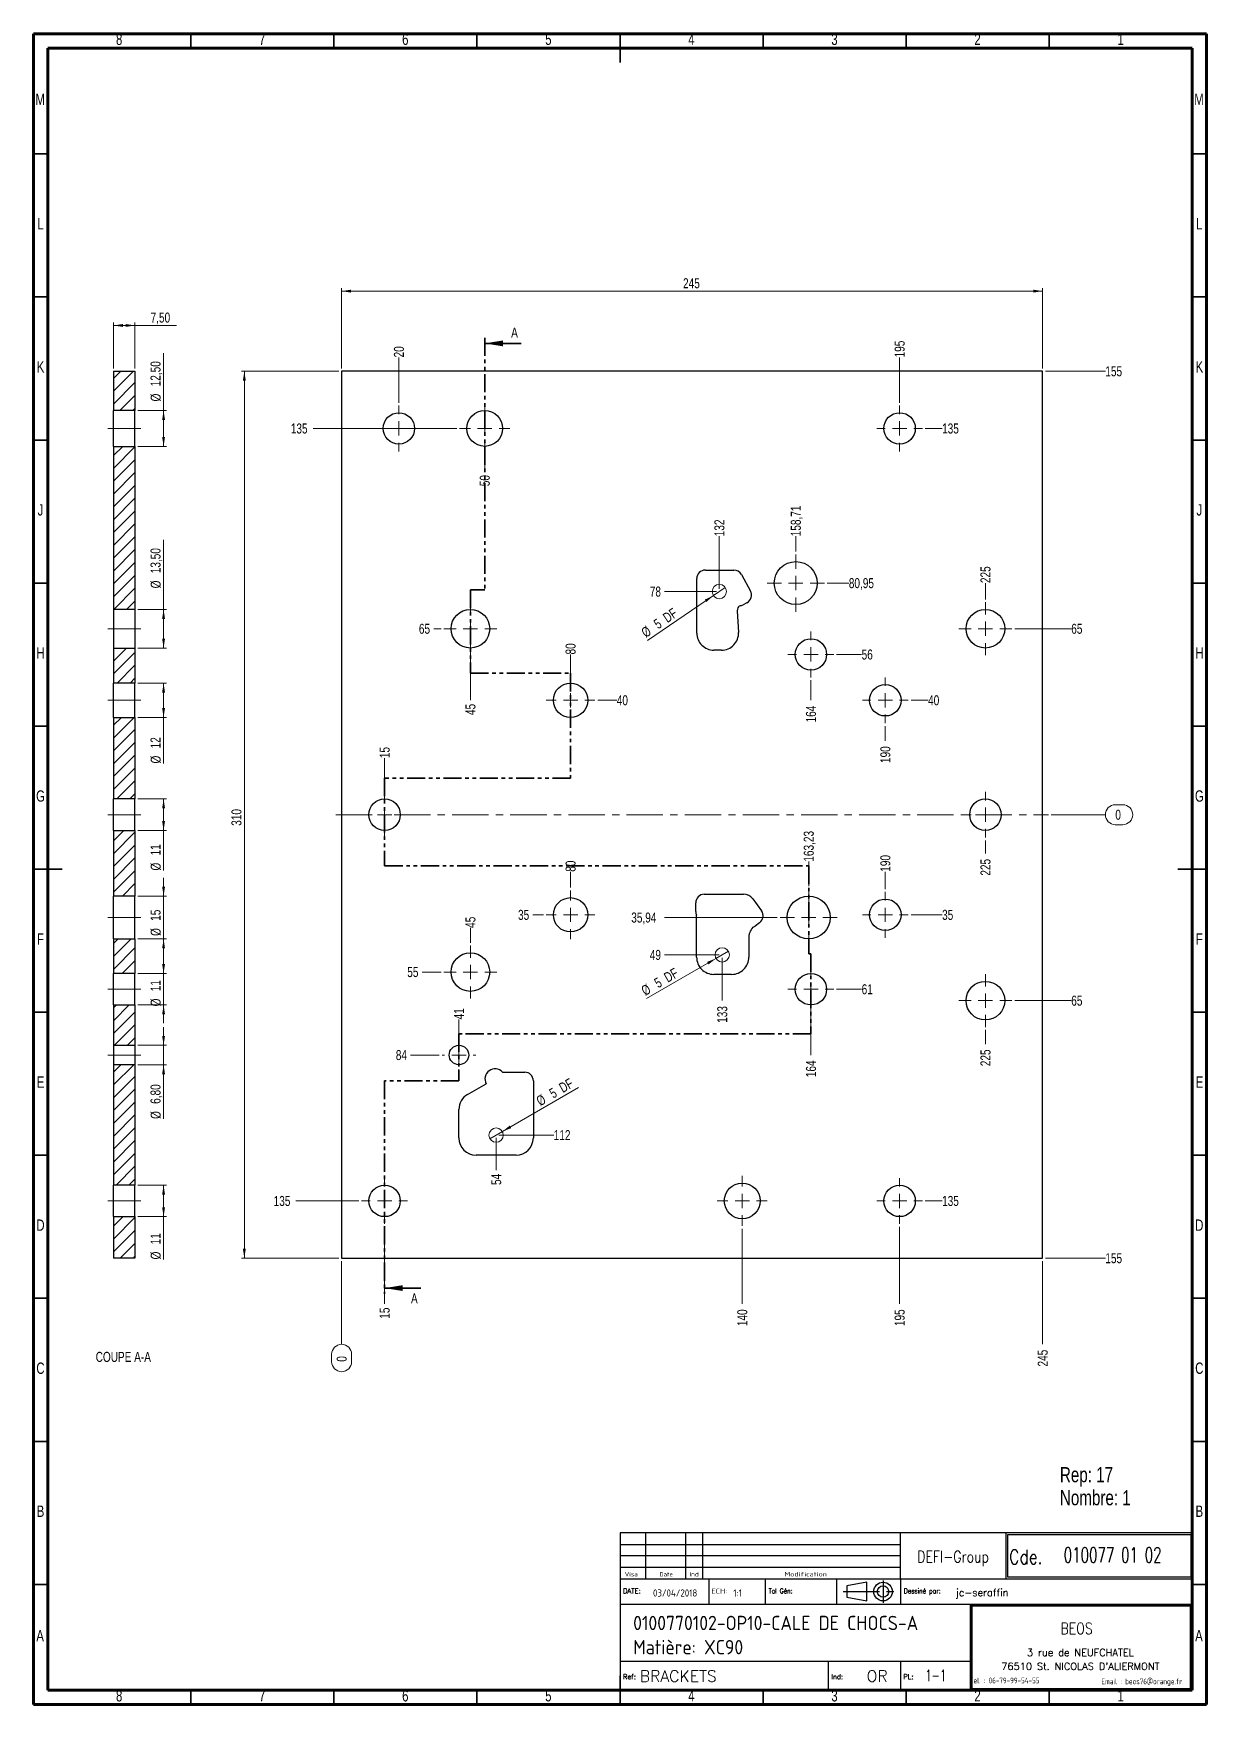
# Model space of a CAD drawing. Header units: millimetres. Extents: x 5 to 415, y 5 to 589.
import ezdxf

# ---------------------------------------------------------------- set-up
doc = ezdxf.new("R2010")
doc.units = ezdxf.units.MM
doc.linetypes.add('CENTERX2', pattern=[20.32, 12.7, -2.54, 2.54, -2.54])
doc.linetypes.add('PHANTOM', pattern=[12.7, 6.35, -1.27, 1.27, -1.27, 1.27, -1.27])
doc.layers.add('DIMENSIONS', color=176, linetype='Continuous')
doc.styles.add('SLDTEXTSTYLE0', font='ISOCP')
doc.styles.add('SLDTEXTSTYLE1', font='ROMANT', dxfattribs={"width": 0.8})
doc.styles.add('SLDTEXTSTYLE10', font='ISOCP', dxfattribs={"width": 1.385904})
doc.styles.add('SLDTEXTSTYLE11', font='ISOCP', dxfattribs={"width": 1.246461})
doc.styles.add('SLDTEXTSTYLE12', font='ROMAND')
doc.styles.add('SLDTEXTSTYLE13', font='TXT', dxfattribs={"width": 0.75})
doc.styles.add('SLDTEXTSTYLE2', font='ISOCP', dxfattribs={"width": 0.8})
doc.styles.add('SLDTEXTSTYLE3', font='ROMANS', dxfattribs={"width": 0.8})
doc.styles.add('SLDTEXTSTYLE4', font='ROMANT')
doc.styles.add('SLDTEXTSTYLE5', font='ROMANS')
doc.styles.add('SLDTEXTSTYLE6', font='ROMANT', dxfattribs={"width": 0.65})
doc.styles.add('SLDTEXTSTYLE7', font='ISOCP', dxfattribs={"width": 1.446157})
doc.styles.add('SLDTEXTSTYLE8', font='ISOCP', dxfattribs={"width": 1.294402})
doc.styles.add('SLDTEXTSTYLE9', font='ISOCP', dxfattribs={"width": 1.147311})
doc.dimstyles.new('SLDDIMSTYLE0', dxfattribs={"dimtxt": 3.5, "dimasz": 3.302, "dimexe": 0, "dimexo": 0.0625, "dimgap": 0.875, "dimtad": 0, "dimtih": 1, "dimtoh": 1, "dimdec": 0, "dimrnd": 1e-09, "dimdsep": 46, "dimtxsty": 'SLDTEXTSTYLE13', "dimblk1": 'NONE', "dimblk2": 'NONE', "dimsah": 1, "dimcen": 0.09, "dimadec": 0, "dimazin": 2, "dimtfac": 1, "dimtdec": 0, "dimtofl": 0, "dimtmove": 0, "dimatfit": 3, "dimldrblk": 'NONE', "dimfxl": 1, "dimfrac": 2, "dimtolj": 1, "dimtzin": 12, "dimarcsym": 0})
doc.dimstyles.new('SLDDIMSTYLE1', dxfattribs={"dimtxt": 3.5, "dimasz": 3.302, "dimexe": 0, "dimexo": 0.0625, "dimgap": 0.875, "dimtad": 0, "dimtih": 1, "dimtoh": 1, "dimrnd": 1e-09, "dimzin": 12, "dimdsep": 46, "dimtxsty": 'SLDTEXTSTYLE13', "dimblk1": 'NONE', "dimblk2": 'NONE', "dimsah": 1, "dimcen": 0.09, "dimadec": 0, "dimazin": 3, "dimtfac": 1, "dimtofl": 0, "dimtmove": 0, "dimatfit": 3, "dimldrblk": 'NONE', "dimfxl": 1, "dimfrac": 2, "dimtolj": 1, "dimtzin": 12, "dimarcsym": 0})
doc.dimstyles.new('SLDDIMSTYLE2', dxfattribs={"dimtxt": 3.5, "dimasz": 3.302, "dimexe": 0, "dimexo": 0.0625, "dimgap": 0.875, "dimtad": 1, "dimrnd": 1e-09, "dimzin": 12, "dimdsep": 46, "dimtxsty": 'SLDTEXTSTYLE13', "dimblk1": 'NONE', "dimsah": 1, "dimcen": 0, "dimadec": 0, "dimazin": 3, "dimtfac": 1, "dimtmove": 0, "dimatfit": 3, "dimldrblk": 'NONE', "dimfxl": 1, "dimfrac": 2, "dimtolj": 1, "dimtzin": 12, "dimarcsym": 0})
doc.dimstyles.new('SLDDIMSTYLE3', dxfattribs={"dimtxt": 3.5, "dimasz": 3.302, "dimexe": 0, "dimexo": 0.0625, "dimgap": 0.875, "dimtad": 1, "dimrnd": 1e-09, "dimzin": 12, "dimdsep": 46, "dimtxsty": 'SLDTEXTSTYLE13', "dimsah": 1, "dimcen": 0.09, "dimadec": 0, "dimazin": 3, "dimtfac": 1, "dimtofl": 0, "dimtmove": 0, "dimatfit": 3, "dimfxl": 1, "dimfrac": 2, "dimtolj": 1, "dimtzin": 12, "dimarcsym": 0})
doc.dimstyles.new('SLDDIMSTYLE4', dxfattribs={"dimtxt": 3.5, "dimasz": 3.302, "dimexe": 0, "dimexo": 0.0625, "dimgap": 0.875, "dimtad": 1, "dimrnd": 1e-09, "dimzin": 12, "dimdsep": 46, "dimtxsty": 'SLDTEXTSTYLE13', "dimsah": 1, "dimcen": 0.09, "dimadec": 0, "dimazin": 3, "dimtfac": 1, "dimtmove": 0, "dimatfit": 0, "dimfxl": 1, "dimfrac": 2, "dimtolj": 1, "dimtzin": 12, "dimarcsym": 0})

msp = doc.modelspace()

# ---------------------------------------------------------------- texts
at = {"color": 7, "linetype": 'Continuous', "lineweight": 0, "attachment_point": 2, "style": 'SLDTEXTSTYLE13'}
for s, insert, char_height in [('8', (34.96, 589.06), 3.969), ('7', (84.96, 589.06), 3.969), ('6', (134.96, 589.06), 3.969), ('5', (184.96, 589.06), 3.969), ('4', (234.96, 589.06), 3.969), ('3', (284.96, 589.06), 3.969), ('2', (334.96, 589.06), 3.969), ('1', (384.96, 589.06), 3.969), ('M', (7.362, 568.06), 3.969), ('M', (412.362, 568.06), 3.969), ('L', (7.455, 524.56), 3.969), ('L', (412.455, 524.56), 3.969), ('K', (7.489, 474.56), 3.969), ('K', (412.489, 474.56), 3.969), ('J', (7.465, 424.56), 3.969), ('J', (412.465, 424.56), 3.969), ('H', (7.49, 374.56), 3.969), ('H', (412.49, 374.56), 3.969), ('G', (7.487, 324.56), 3.969), ('G', (412.487, 324.56), 3.969), ('F', (7.458, 274.56), 3.969), ('F', (412.458, 274.56), 3.969), ('E', (7.508, 224.56), 3.969), ('E', (412.508, 224.56), 3.969), ('D', (7.453, 174.56), 3.969), ('D', (412.453, 174.56), 3.969), ('C', (7.459, 124.56), 3.969), ('COUPE A-A', (36.411, 128.278), 3.5), ('C', (412.459, 124.56), 3.969), ('B', (7.471, 74.56), 3.969), ('B', (412.471, 74.56), 3.969), ('A', (7.34, 31.06), 3.969), ('A', (412.34, 31.06), 3.969), ('8', (34.96, 10.06), 3.969), ('7', (84.96, 10.06), 3.969), ('6', (134.96, 10.06), 3.969), ('5', (184.96, 10.06), 3.969), ('4', (234.96, 10.06), 3.969), ('3', (284.96, 10.06), 3.969), ('2', (334.96, 10.06), 3.969), ('1', (384.96, 10.06), 3.969)]:
    msp.add_mtext(s, dxfattribs=dict(at, insert=insert, char_height=char_height))
at = {"color": 7, "linetype": 'Continuous', "char_height": 3.5, "attachment_point": 1, "style": 'SLDTEXTSTYLE13'}
for insert in [(171.961, 486.328), (136.961, 148.718)]:
    msp.add_mtext('A', dxfattribs=dict(at, insert=insert))
at = {"layer": 'DIMENSIONS'}
for s, insert, char_height, attachment_point, style in [('DEFI-Group', (326.42, 58.701), 4, 2, 'SLDTEXTSTYLE1'), ('Cde.', (346, 59.126), 5, 1, 'SLDTEXTSTYLE1'), ('010077 01 02', (365.078, 59.94), 5.29167, 1, 'SLDTEXTSTYLE6'), ('Visa', (211.655, 51.348), 1.5671, 1, 'SLDTEXTSTYLE11'), ('Date', (223.824, 51.283), 1.4924, 1, 'SLDTEXTSTYLE9'), ('Ind', (234.254, 51.283), 1.4924, 1, 'SLDTEXTSTYLE10'), ('Modification', (267.489, 51.348), 1.56705, 1, 'SLDTEXTSTYLE7'), ('DATE:', (211.034, 45.598), 1.7277, 1, 'SLDTEXTSTYLE5'), ('03/04/2018', (221.533, 45.253), 2.5, 1, 'SLDTEXTSTYLE0'), ('ECH:', (241.911, 45.56), 1.8141, 1, 'SLDTEXTSTYLE8'), ('1:1', (249.62, 45.24), 2.5, 1, 'SLDTEXTSTYLE0'), ('Tol Gén:', (261.952, 45.598), 1.7277, 1, 'SLDTEXTSTYLE3'), ('Dessiné par:', (309.221, 45.598), 1.72768, 1, 'SLDTEXTSTYLE3'), ('jc-seraffin', (327.355, 45.42), 2.5, 1, 'SLDTEXTSTYLE4'), ('0100770102-OP10-CALE DE CHOCS-A', (214.603, 36.024), 5, 1, 'SLDTEXTSTYLE0'), ('BEOS', (369.571, 33.595), 4, 2, 'SLDTEXTSTYLE1'), ('Matière: XC90', (214.603, 27.564), 5, 1, 'SLDTEXTSTYLE0'), ('3 rue de NEUFCHATEL', (370.909, 24.448), 2.5, 2, 'SLDTEXTSTYLE12'), ("76510 St. NICOLAS D'ALIERMONT", (370.903, 19.623), 2.5, 2, 'SLDTEXTSTYLE12'), ('Ref:', (211.034, 15.598), 1.7277, 1, 'SLDTEXTSTYLE5'), ('BRACKETS', (216.904, 16.951), 4, 1, 'SLDTEXTSTYLE4'), ('Ind:', (283.826, 15.598), 1.7277, 1, 'SLDTEXTSTYLE5'), ('OR', (296.194, 16.951), 4, 1, 'SLDTEXTSTYLE4'), ('PL:', (309.034, 15.598), 1.7277, 1, 'SLDTEXTSTYLE5'), ('1-1', (316.651, 17.173), 4, 1, 'SLDTEXTSTYLE6'), ('Tel. : 06-79-99-54-55', (344.36, 14.429), 2, 2, 'SLDTEXTSTYLE2'), ('Email : beos76@orange.fr', (392.372, 14.097), 2, 2, 'SLDTEXTSTYLE2')]:
    msp.add_mtext(s, dxfattribs=dict(at, insert=insert, char_height=char_height, attachment_point=attachment_point, style=style))

# ---------------------------------------------------------------- blocks, each defined once
blk = doc.blocks.new('SW_NOTE_0')
at = {"color": 0, "linetype": 'Continuous', "lineweight": 0, "char_height": 5.292, "attachment_point": 1, "style": 'SLDTEXTSTYLE13'}
for s, insert in [('Rep: 17', (0, 6.82)), ('Nombre: 1', (0, -1.23))]:
    blk.add_mtext(s, dxfattribs=dict(at, insert=insert))
blk = doc.blocks.new('_D')
at = {"color": 7, "linetype": 'Continuous', "lineweight": 18}
for p, q in [((360.71, 316.04), (379.62, 316.04)), ((383.11, 319.53), (385.7, 319.53)), ((385.7, 312.55), (383.11, 312.55))]:
    blk.add_line(p, q, dxfattribs=at)
for centre, start, end in [((383.11, 316.04), 90, 270), ((385.7, 316.04), 270, 90)]:
    blk.add_arc(centre, 3.49, start, end, dxfattribs=at)
at = {"color": 7, "linetype": 'Continuous', "lineweight": 18, "insert": (383.11, 317.78), "char_height": 3.5, "attachment_point": 1, "style": 'SLDTEXTSTYLE13'}
blk.add_mtext('0', dxfattribs=at)
blk = doc.blocks.new('_None')
blk = doc.blocks.new('_D_1')
at = {"color": 7, "linetype": 'Continuous', "lineweight": 18}
blk.add_line((311.71, 281.04), (322.57, 281.04), dxfattribs=at)
at = {"color": 7, "linetype": 'Continuous', "lineweight": 18, "insert": (322.57, 282.78), "char_height": 3.5, "attachment_point": 1, "style": 'SLDTEXTSTYLE13'}
blk.add_mtext('35', dxfattribs=at)
blk = doc.blocks.new('_D_2')
at = {"color": 7, "linetype": 'Continuous', "lineweight": 18}
blk.add_line((183.21, 281.04), (179.53, 281.04), dxfattribs=at)
at = {"color": 7, "linetype": 'Continuous', "lineweight": 18, "insert": (174.36, 282.78), "char_height": 3.5, "attachment_point": 1, "style": 'SLDTEXTSTYLE13'}
blk.add_mtext('35', dxfattribs=at)
blk = doc.blocks.new('_D_3')
at = {"color": 7, "linetype": 'Continuous', "lineweight": 18}
blk.add_line((264.94, 280.11), (225.58, 280.11), dxfattribs=at)
at = {"color": 7, "linetype": 'Continuous', "lineweight": 18, "insert": (213.94, 281.84), "char_height": 3.5, "attachment_point": 1, "style": 'SLDTEXTSTYLE13'}
blk.add_mtext('35,94', dxfattribs=at)
blk = doc.blocks.new('_D_4')
at = {"color": 7, "linetype": 'Continuous', "lineweight": 18}
blk.add_line((244.71, 267.04), (225.58, 267.04), dxfattribs=at)
at = {"color": 7, "linetype": 'Continuous', "lineweight": 18, "insert": (220.41, 268.78), "char_height": 3.5, "attachment_point": 1, "style": 'SLDTEXTSTYLE13'}
blk.add_mtext('49', dxfattribs=at)
blk = doc.blocks.new('_D_5')
at = {"color": 7, "linetype": 'Continuous', "lineweight": 18}
blk.add_line((147.46, 261.04), (140.82, 261.04), dxfattribs=at)
at = {"color": 7, "linetype": 'Continuous', "lineweight": 18, "insert": (135.65, 262.78), "char_height": 3.5, "attachment_point": 1, "style": 'SLDTEXTSTYLE13'}
blk.add_mtext('55', dxfattribs=at)
blk = doc.blocks.new('_D_6')
at = {"color": 7, "linetype": 'Continuous', "lineweight": 18}
blk.add_line((285.71, 255.04), (294.45, 255.04), dxfattribs=at)
at = {"color": 7, "linetype": 'Continuous', "lineweight": 18, "insert": (294.45, 256.78), "char_height": 3.5, "attachment_point": 1, "style": 'SLDTEXTSTYLE13'}
blk.add_mtext('61', dxfattribs=at)
blk = doc.blocks.new('_D_7')
at = {"color": 7, "linetype": 'Continuous', "lineweight": 18}
blk.add_line((347.96, 251.04), (367.71, 251.04), dxfattribs=at)
at = {"color": 7, "linetype": 'Continuous', "lineweight": 18, "insert": (367.71, 252.78), "char_height": 3.5, "attachment_point": 1, "style": 'SLDTEXTSTYLE13'}
blk.add_mtext('65', dxfattribs=at)
blk = doc.blocks.new('_D_8')
at = {"color": 7, "linetype": 'Continuous', "lineweight": 18}
blk.add_line((146.81, 232.04), (136.83, 232.04), dxfattribs=at)
at = {"color": 7, "linetype": 'Continuous', "lineweight": 18, "insert": (131.65, 233.78), "char_height": 3.5, "attachment_point": 1, "style": 'SLDTEXTSTYLE13'}
blk.add_mtext('84', dxfattribs=at)
blk = doc.blocks.new('_D_9')
at = {"color": 7, "linetype": 'Continuous', "lineweight": 18}
blk.add_line((167.71, 204.04), (186.84, 204.04), dxfattribs=at)
at = {"color": 7, "linetype": 'Continuous', "lineweight": 18, "insert": (186.84, 205.78), "char_height": 3.5, "attachment_point": 1, "style": 'SLDTEXTSTYLE13'}
blk.add_mtext('112', dxfattribs=at)
blk = doc.blocks.new('_D_10')
at = {"color": 7, "linetype": 'Continuous', "lineweight": 18}
blk.add_line((316.71, 181.04), (322.57, 181.04), dxfattribs=at)
at = {"color": 7, "linetype": 'Continuous', "lineweight": 18, "insert": (322.57, 182.78), "char_height": 3.5, "attachment_point": 1, "style": 'SLDTEXTSTYLE13'}
blk.add_mtext('135', dxfattribs=at)
blk = doc.blocks.new('_D_11')
at = {"color": 7, "linetype": 'Continuous', "lineweight": 18}
blk.add_line((118.71, 181.04), (96.71, 181.04), dxfattribs=at)
at = {"color": 7, "linetype": 'Continuous', "lineweight": 18, "insert": (88.95, 182.78), "char_height": 3.5, "attachment_point": 1, "style": 'SLDTEXTSTYLE13'}
blk.add_mtext('135', dxfattribs=at)
blk = doc.blocks.new('_D_12')
at = {"color": 7, "linetype": 'Continuous', "lineweight": 18}
blk.add_line((358.71, 161.04), (379.62, 161.04), dxfattribs=at)
at = {"color": 7, "linetype": 'Continuous', "lineweight": 18, "insert": (379.62, 162.78), "char_height": 3.5, "attachment_point": 1, "style": 'SLDTEXTSTYLE13'}
blk.add_mtext('155', dxfattribs=at)
blk = doc.blocks.new('_D_13')
at = {"color": 7, "linetype": 'Continuous', "lineweight": 18}
blk.add_line((202.21, 356.04), (208.87, 356.04), dxfattribs=at)
at = {"color": 7, "linetype": 'Continuous', "lineweight": 18, "insert": (208.87, 357.78), "char_height": 3.5, "attachment_point": 1, "style": 'SLDTEXTSTYLE13'}
blk.add_mtext('40', dxfattribs=at)
blk = doc.blocks.new('_D_14')
at = {"color": 7, "linetype": 'Continuous', "lineweight": 18}
blk.add_line((311.71, 356.04), (317.68, 356.04), dxfattribs=at)
at = {"color": 7, "linetype": 'Continuous', "lineweight": 18, "insert": (317.68, 357.78), "char_height": 3.5, "attachment_point": 1, "style": 'SLDTEXTSTYLE13'}
blk.add_mtext('40', dxfattribs=at)
blk = doc.blocks.new('_D_15')
at = {"color": 7, "linetype": 'Continuous', "lineweight": 18}
blk.add_line((285.71, 372.04), (294.45, 372.04), dxfattribs=at)
at = {"color": 7, "linetype": 'Continuous', "lineweight": 18, "insert": (294.45, 373.78), "char_height": 3.5, "attachment_point": 1, "style": 'SLDTEXTSTYLE13'}
blk.add_mtext('56', dxfattribs=at)
blk = doc.blocks.new('_D_16')
at = {"color": 7, "linetype": 'Continuous', "lineweight": 18}
blk.add_line((147.46, 381.04), (144.89, 381.04), dxfattribs=at)
at = {"color": 7, "linetype": 'Continuous', "lineweight": 18, "insert": (139.72, 382.78), "char_height": 3.5, "attachment_point": 1, "style": 'SLDTEXTSTYLE13'}
blk.add_mtext('65', dxfattribs=at)
blk = doc.blocks.new('_D_17')
at = {"color": 7, "linetype": 'Continuous', "lineweight": 18}
blk.add_line((347.96, 381.04), (367.71, 381.04), dxfattribs=at)
at = {"color": 7, "linetype": 'Continuous', "lineweight": 18, "insert": (367.71, 382.78), "char_height": 3.5, "attachment_point": 1, "style": 'SLDTEXTSTYLE13'}
blk.add_mtext('65', dxfattribs=at)
blk = doc.blocks.new('_D_18')
at = {"color": 7, "linetype": 'Continuous', "lineweight": 18}
blk.add_line((243.71, 394.04), (225.58, 394.04), dxfattribs=at)
at = {"color": 7, "linetype": 'Continuous', "lineweight": 18, "insert": (220.41, 395.78), "char_height": 3.5, "attachment_point": 1, "style": 'SLDTEXTSTYLE13'}
blk.add_mtext('78', dxfattribs=at)
blk = doc.blocks.new('_D_19')
at = {"color": 7, "linetype": 'Continuous', "lineweight": 18}
blk.add_line((282.42, 397), (289.97, 397), dxfattribs=at)
at = {"color": 7, "linetype": 'Continuous', "lineweight": 18, "insert": (289.97, 398.73), "char_height": 3.5, "attachment_point": 1, "style": 'SLDTEXTSTYLE13'}
blk.add_mtext('80,95', dxfattribs=at)
blk = doc.blocks.new('_D_20')
at = {"color": 7, "linetype": 'Continuous', "lineweight": 18}
blk.add_line((152.96, 451.04), (102.71, 451.04), dxfattribs=at)
at = {"color": 7, "linetype": 'Continuous', "lineweight": 18, "insert": (94.95, 452.78), "char_height": 3.5, "attachment_point": 1, "style": 'SLDTEXTSTYLE13'}
blk.add_mtext('135', dxfattribs=at)
blk = doc.blocks.new('_D_21')
at = {"color": 7, "linetype": 'Continuous', "lineweight": 18}
blk.add_line((316.71, 451.04), (322.57, 451.04), dxfattribs=at)
at = {"color": 7, "linetype": 'Continuous', "lineweight": 18, "insert": (322.57, 452.78), "char_height": 3.5, "attachment_point": 1, "style": 'SLDTEXTSTYLE13'}
blk.add_mtext('135', dxfattribs=at)
blk = doc.blocks.new('_D_22')
at = {"color": 7, "linetype": 'Continuous', "lineweight": 18}
blk.add_line((358.71, 471.04), (379.62, 471.04), dxfattribs=at)
at = {"color": 7, "linetype": 'Continuous', "lineweight": 18, "insert": (379.62, 472.78), "char_height": 3.5, "attachment_point": 1, "style": 'SLDTEXTSTYLE13'}
blk.add_mtext('155', dxfattribs=at)
blk = doc.blocks.new('_D_23')
at = {"color": 7, "linetype": 'Continuous', "lineweight": 18}
for p, q in [((112.71, 160.04), (112.71, 130.92)), ((109.22, 124.84), (109.22, 127.43)), ((116.2, 127.43), (116.2, 124.84))]:
    blk.add_line(p, q, dxfattribs=at)
for centre, start, end in [((112.71, 127.43), 0, 180), ((112.71, 124.84), 180, 0)]:
    blk.add_arc(centre, 3.49, start, end, dxfattribs=at)
at = {"color": 7, "linetype": 'Continuous', "lineweight": 18, "insert": (110.98, 124.84), "char_height": 3.5, "attachment_point": 1, "rotation": 90, "style": 'SLDTEXTSTYLE13'}
blk.add_mtext('0', dxfattribs=at)
blk = doc.blocks.new('_D_24')
at = {"color": 7, "linetype": 'Continuous', "lineweight": 18}
blk.add_line((127.71, 172.04), (127.71, 145.04), dxfattribs=at)
at = {"color": 7, "linetype": 'Continuous', "lineweight": 18, "insert": (125.98, 139.87), "char_height": 3.5, "attachment_point": 1, "rotation": 90, "style": 'SLDTEXTSTYLE13'}
blk.add_mtext('15', dxfattribs=at)
blk = doc.blocks.new('_D_25')
at = {"color": 7, "linetype": 'Continuous', "lineweight": 18}
blk.add_line((127.71, 325.04), (127.71, 335.8), dxfattribs=at)
at = {"color": 7, "linetype": 'Continuous', "lineweight": 18, "insert": (125.98, 335.8), "char_height": 3.5, "attachment_point": 1, "rotation": 90, "style": 'SLDTEXTSTYLE13'}
blk.add_mtext('15', dxfattribs=at)
blk = doc.blocks.new('_D_26')
at = {"color": 7, "linetype": 'Continuous', "lineweight": 18}
blk.add_line((132.71, 460.04), (132.71, 475.87), dxfattribs=at)
at = {"color": 7, "linetype": 'Continuous', "lineweight": 18, "insert": (130.98, 475.87), "char_height": 3.5, "attachment_point": 1, "rotation": 90, "style": 'SLDTEXTSTYLE13'}
blk.add_mtext('20', dxfattribs=at)
blk = doc.blocks.new('_D_27')
at = {"color": 7, "linetype": 'Continuous', "lineweight": 18}
blk.add_line((153.71, 238.94), (153.71, 244.49), dxfattribs=at)
at = {"color": 7, "linetype": 'Continuous', "lineweight": 18, "insert": (151.98, 244.49), "char_height": 3.5, "attachment_point": 1, "rotation": 90, "style": 'SLDTEXTSTYLE13'}
blk.add_mtext('41', dxfattribs=at)
blk = doc.blocks.new('_D_28')
at = {"color": 7, "linetype": 'Continuous', "lineweight": 18}
blk.add_line((157.71, 271.29), (157.71, 276.47), dxfattribs=at)
at = {"color": 7, "linetype": 'Continuous', "lineweight": 18, "insert": (155.98, 276.47), "char_height": 3.5, "attachment_point": 1, "rotation": 90, "style": 'SLDTEXTSTYLE13'}
blk.add_mtext('45', dxfattribs=at)
blk = doc.blocks.new('_D_29')
at = {"color": 7, "linetype": 'Continuous', "lineweight": 18}
blk.add_line((157.71, 370.79), (157.71, 356.04), dxfattribs=at)
at = {"color": 7, "linetype": 'Continuous', "lineweight": 18, "insert": (155.98, 350.87), "char_height": 3.5, "attachment_point": 1, "rotation": 90, "style": 'SLDTEXTSTYLE13'}
blk.add_mtext('45', dxfattribs=at)
blk = doc.blocks.new('_D_30')
at = {"color": 7, "linetype": 'Continuous', "lineweight": 18}
blk.add_line((162.71, 441.29), (162.71, 436.03), dxfattribs=at)
at = {"color": 7, "linetype": 'Continuous', "lineweight": 18, "insert": (160.98, 430.85), "char_height": 3.5, "attachment_point": 1, "rotation": 90, "style": 'SLDTEXTSTYLE13'}
blk.add_mtext('50', dxfattribs=at)
blk = doc.blocks.new('_D_31')
at = {"color": 7, "linetype": 'Continuous', "lineweight": 18}
blk.add_line((166.71, 203.04), (166.71, 191.77), dxfattribs=at)
at = {"color": 7, "linetype": 'Continuous', "lineweight": 18, "insert": (164.98, 186.6), "char_height": 3.5, "attachment_point": 1, "rotation": 90, "style": 'SLDTEXTSTYLE13'}
blk.add_mtext('54', dxfattribs=at)
blk = doc.blocks.new('_D_32')
at = {"color": 7, "linetype": 'Continuous', "lineweight": 18}
blk.add_line((192.71, 290.54), (192.71, 296.1), dxfattribs=at)
at = {"color": 7, "linetype": 'Continuous', "lineweight": 18, "insert": (190.98, 296.1), "char_height": 3.5, "attachment_point": 1, "rotation": 90, "style": 'SLDTEXTSTYLE13'}
blk.add_mtext('80', dxfattribs=at)
blk = doc.blocks.new('_D_33')
at = {"color": 7, "linetype": 'Continuous', "lineweight": 18}
blk.add_line((192.71, 365.54), (192.71, 372.04), dxfattribs=at)
at = {"color": 7, "linetype": 'Continuous', "lineweight": 18, "insert": (190.98, 372.04), "char_height": 3.5, "attachment_point": 1, "rotation": 90, "style": 'SLDTEXTSTYLE13'}
blk.add_mtext('80', dxfattribs=at)
blk = doc.blocks.new('_D_34')
at = {"color": 7, "linetype": 'Continuous', "lineweight": 18}
blk.add_line((244.71, 395.04), (244.71, 413.36), dxfattribs=at)
at = {"color": 7, "linetype": 'Continuous', "lineweight": 18, "insert": (242.98, 413.36), "char_height": 3.5, "attachment_point": 1, "rotation": 90, "style": 'SLDTEXTSTYLE13'}
blk.add_mtext('132', dxfattribs=at)
blk = doc.blocks.new('_D_35')
at = {"color": 7, "linetype": 'Continuous', "lineweight": 18}
blk.add_line((245.71, 266.04), (245.71, 251.04), dxfattribs=at)
at = {"color": 7, "linetype": 'Continuous', "lineweight": 18, "insert": (243.98, 243.28), "char_height": 3.5, "attachment_point": 1, "rotation": 90, "style": 'SLDTEXTSTYLE13'}
blk.add_mtext('133', dxfattribs=at)
blk = doc.blocks.new('_D_36')
at = {"color": 7, "linetype": 'Continuous', "lineweight": 18}
blk.add_line((252.71, 171.29), (252.71, 145.04), dxfattribs=at)
at = {"color": 7, "linetype": 'Continuous', "lineweight": 18, "insert": (250.98, 137.28), "char_height": 3.5, "attachment_point": 1, "rotation": 90, "style": 'SLDTEXTSTYLE13'}
blk.add_mtext('140', dxfattribs=at)
blk = doc.blocks.new('_D_37')
at = {"color": 7, "linetype": 'Continuous', "lineweight": 18}
blk.add_line((271.42, 408), (271.42, 413.36), dxfattribs=at)
at = {"color": 7, "linetype": 'Continuous', "lineweight": 18, "insert": (269.69, 413.36), "char_height": 3.5, "attachment_point": 1, "rotation": 90, "style": 'SLDTEXTSTYLE13'}
blk.add_mtext('158,71', dxfattribs=at)
blk = doc.blocks.new('_D_38')
at = {"color": 7, "linetype": 'Continuous', "lineweight": 18}
blk.add_line((275.94, 291.11), (275.94, 299.63), dxfattribs=at)
at = {"color": 7, "linetype": 'Continuous', "lineweight": 18, "insert": (274.21, 299.63), "char_height": 3.5, "attachment_point": 1, "rotation": 90, "style": 'SLDTEXTSTYLE13'}
blk.add_mtext('163,23', dxfattribs=at)
blk = doc.blocks.new('_D_39')
at = {"color": 7, "linetype": 'Continuous', "lineweight": 18}
blk.add_line((276.71, 246.04), (276.71, 232.04), dxfattribs=at)
at = {"color": 7, "linetype": 'Continuous', "lineweight": 18, "insert": (274.98, 224.28), "char_height": 3.5, "attachment_point": 1, "rotation": 90, "style": 'SLDTEXTSTYLE13'}
blk.add_mtext('164', dxfattribs=at)
blk = doc.blocks.new('_D_40')
at = {"color": 7, "linetype": 'Continuous', "lineweight": 18}
blk.add_line((276.71, 363.04), (276.71, 356.04), dxfattribs=at)
at = {"color": 7, "linetype": 'Continuous', "lineweight": 18, "insert": (274.98, 348.28), "char_height": 3.5, "attachment_point": 1, "rotation": 90, "style": 'SLDTEXTSTYLE13'}
blk.add_mtext('164', dxfattribs=at)
blk = doc.blocks.new('_D_41')
at = {"color": 7, "linetype": 'Continuous', "lineweight": 18}
blk.add_line((302.71, 290.04), (302.71, 296.1), dxfattribs=at)
at = {"color": 7, "linetype": 'Continuous', "lineweight": 18, "insert": (300.98, 296.1), "char_height": 3.5, "attachment_point": 1, "rotation": 90, "style": 'SLDTEXTSTYLE13'}
blk.add_mtext('190', dxfattribs=at)
blk = doc.blocks.new('_D_42')
at = {"color": 7, "linetype": 'Continuous', "lineweight": 18}
blk.add_line((302.71, 347.04), (302.71, 341.85), dxfattribs=at)
at = {"color": 7, "linetype": 'Continuous', "lineweight": 18, "insert": (300.98, 334.1), "char_height": 3.5, "attachment_point": 1, "rotation": 90, "style": 'SLDTEXTSTYLE13'}
blk.add_mtext('190', dxfattribs=at)
blk = doc.blocks.new('_D_43')
at = {"color": 7, "linetype": 'Continuous', "lineweight": 18}
blk.add_line((307.71, 172.04), (307.71, 145.04), dxfattribs=at)
at = {"color": 7, "linetype": 'Continuous', "lineweight": 18, "insert": (305.98, 137.28), "char_height": 3.5, "attachment_point": 1, "rotation": 90, "style": 'SLDTEXTSTYLE13'}
blk.add_mtext('195', dxfattribs=at)
blk = doc.blocks.new('_D_44')
at = {"color": 7, "linetype": 'Continuous', "lineweight": 18}
blk.add_line((307.71, 460.04), (307.71, 475.87), dxfattribs=at)
at = {"color": 7, "linetype": 'Continuous', "lineweight": 18, "insert": (305.98, 475.87), "char_height": 3.5, "attachment_point": 1, "rotation": 90, "style": 'SLDTEXTSTYLE13'}
blk.add_mtext('195', dxfattribs=at)
blk = doc.blocks.new('_D_45')
at = {"color": 7, "linetype": 'Continuous', "lineweight": 18}
blk.add_line((337.71, 240.79), (337.71, 235.88), dxfattribs=at)
at = {"color": 7, "linetype": 'Continuous', "lineweight": 18, "insert": (335.98, 228.13), "char_height": 3.5, "attachment_point": 1, "rotation": 90, "style": 'SLDTEXTSTYLE13'}
blk.add_mtext('225', dxfattribs=at)
blk = doc.blocks.new('_D_46')
at = {"color": 7, "linetype": 'Continuous', "lineweight": 18}
blk.add_line((337.71, 307.04), (337.71, 302.49), dxfattribs=at)
at = {"color": 7, "linetype": 'Continuous', "lineweight": 18, "insert": (335.98, 294.73), "char_height": 3.5, "attachment_point": 1, "rotation": 90, "style": 'SLDTEXTSTYLE13'}
blk.add_mtext('225', dxfattribs=at)
blk = doc.blocks.new('_D_47')
at = {"color": 7, "linetype": 'Continuous', "lineweight": 18}
blk.add_line((337.71, 391.29), (337.71, 397), dxfattribs=at)
at = {"color": 7, "linetype": 'Continuous', "lineweight": 18, "insert": (335.98, 397), "char_height": 3.5, "attachment_point": 1, "rotation": 90, "style": 'SLDTEXTSTYLE13'}
blk.add_mtext('225', dxfattribs=at)
blk = doc.blocks.new('_D_48')
at = {"color": 7, "linetype": 'Continuous', "lineweight": 18}
blk.add_line((357.71, 160.04), (357.71, 130.92), dxfattribs=at)
at = {"color": 7, "linetype": 'Continuous', "lineweight": 18, "insert": (355.98, 123.16), "char_height": 3.5, "attachment_point": 1, "rotation": 90, "style": 'SLDTEXTSTYLE13'}
blk.add_mtext('245', dxfattribs=at)
blk = doc.blocks.new('_D_49')
at = {"color": 7, "linetype": 'Continuous', "lineweight": 18}
for q in [(219.56, 376.95), (246.78, 395.45)]:
    blk.add_line((242.64, 392.64), q, dxfattribs=at)
blk.add_solid([(242.64, 392.64), (239.63, 391.2), (240.2, 390.36)], dxfattribs=at)
at = {"color": 7, "linetype": 'Continuous', "lineweight": 18, "char_height": 3.5, "attachment_point": 1, "rotation": 34.19683, "style": 'SLDTEXTSTYLE13'}
for s, insert in [('DF', (224.6, 385.87)), ('%%c', (217.04, 380.67)), ('5', (221.37, 383.68))]:
    blk.add_mtext(s, dxfattribs=dict(at, insert=insert))
blk = doc.blocks.new('_D_50')
at = {"color": 7, "linetype": 'Continuous', "lineweight": 18}
for q in [(219.28, 251.78), (247.88, 268.29)]:
    blk.add_line((243.55, 265.79), q, dxfattribs=at)
blk.add_solid([(243.55, 265.79), (240.43, 264.58), (240.94, 263.7)], dxfattribs=at)
at = {"color": 7, "linetype": 'Continuous', "lineweight": 18, "char_height": 3.5, "attachment_point": 1, "rotation": 30, "style": 'SLDTEXTSTYLE13'}
for s, insert in [('%%c', (217.03, 255.67)), ('5', (221.58, 258.36)), ('DF', (224.95, 260.31))]:
    blk.add_mtext(s, dxfattribs=dict(at, insert=insert))
blk = doc.blocks.new('_D_51')
at = {"color": 7, "linetype": 'Continuous', "lineweight": 18}
for q in [(195.49, 220.66), (164.55, 202.79)]:
    blk.add_line((168.88, 205.29), q, dxfattribs=at)
blk.add_solid([(168.88, 205.29), (171.99, 206.5), (171.48, 207.38)], dxfattribs=at)
at = {"color": 7, "linetype": 'Continuous', "lineweight": 18, "char_height": 3.5, "attachment_point": 1, "rotation": 30, "style": 'SLDTEXTSTYLE13'}
for s, insert in [('DF', (188.27, 221.74)), ('%%c', (180.35, 217.11)), ('5', (184.89, 219.79))]:
    blk.add_mtext(s, dxfattribs=dict(at, insert=insert))
blk = doc.blocks.new('_D_52')
at = {"color": 7, "linetype": 'Continuous', "lineweight": 18}
for p, q in [((112.71, 472.04), (112.71, 500.04)), ((357.71, 499.04), (112.71, 499.04)), ((357.71, 472.04), (357.71, 500.04))]:
    blk.add_line(p, q, dxfattribs=at)
for points in [[(112.71, 499.04), (116.01, 498.53), (116.01, 499.55)], [(357.71, 499.04), (354.41, 499.55), (354.41, 498.53)]]:
    blk.add_solid(points, dxfattribs=at)
at = {"color": 7, "linetype": 'Continuous', "lineweight": 18, "insert": (232.04, 503.55), "char_height": 3.5, "attachment_point": 1, "style": 'SLDTEXTSTYLE13'}
blk.add_mtext('245', dxfattribs=at)
blk = doc.blocks.new('_D_53')
at = {"color": 7, "linetype": 'Continuous', "lineweight": 18}
for p, q in [((111.71, 471.04), (77.71, 471.04)), ((78.71, 471.04), (78.71, 161.04)), ((111.71, 161.04), (77.71, 161.04))]:
    blk.add_line(p, q, dxfattribs=at)
for points in [[(78.71, 471.04), (78.2, 467.74), (79.22, 467.74)], [(78.71, 161.04), (79.22, 164.34), (78.2, 164.34)]]:
    blk.add_solid(points, dxfattribs=at)
at = {"color": 7, "linetype": 'Continuous', "lineweight": 18, "insert": (74.2, 312.16), "char_height": 3.5, "attachment_point": 1, "rotation": 90, "style": 'SLDTEXTSTYLE13'}
blk.add_mtext('310', dxfattribs=at)
blk = doc.blocks.new('SW_CENTERMARKSYMBOL_0')
at = {"color": 0, "linetype": 'Continuous', "lineweight": 0}
for p, q in [((0, 5), (0, 8)), ((-5, 0), (-8, 0)), ((0, 0), (-2.5, 0)), ((0, 0), (0, 2.5)), ((0, 0), (0, -2.5)), ((0, 0), (2.5, 0)), ((5, 0), (8, 0)), ((0, -5), (0, -8))]:
    blk.add_line(p, q, dxfattribs=at)
blk = doc.blocks.new('SW_CENTERMARKSYMBOL_1')
at = {"color": 0, "linetype": 'Continuous', "lineweight": 0}
for p, q in [((0, 5), (0, 8)), ((-5, 0), (-8, 0)), ((0, 0), (-2.5, 0)), ((0, 0), (0, 2.5)), ((0, 0), (0, -2.5)), ((0, 0), (2.5, 0)), ((5, 0), (8, 0)), ((0, -5), (0, -8))]:
    blk.add_line(p, q, dxfattribs=at)
blk = doc.blocks.new('SW_CENTERMARKSYMBOL_2')
at = {"color": 0, "linetype": 'Continuous', "lineweight": 0}
for p, q in [((0, 5), (0, 10)), ((-5, 0), (-10, 0)), ((0, 0), (-2.5, 0)), ((0, 0), (0, 2.5)), ((0, 0), (0, -2.5)), ((0, 0), (2.5, 0)), ((5, 0), (10, 0)), ((0, -5), (0, -10))]:
    blk.add_line(p, q, dxfattribs=at)
blk = doc.blocks.new('SW_CENTERMARKSYMBOL_3')
at = {"color": 0, "linetype": 'Continuous', "lineweight": 0}
for p, q in [((0, 5), (0, 8.5)), ((-5, 0), (-8.5, 0)), ((0, 0), (-2.5, 0)), ((0, 0), (0, 2.5)), ((0, 0), (0, -2.5)), ((0, 0), (2.5, 0)), ((5, 0), (8.5, 0)), ((0, -5), (0, -8.5))]:
    blk.add_line(p, q, dxfattribs=at)
blk = doc.blocks.new('SW_CENTERMARKSYMBOL_4')
at = {"color": 0, "linetype": 'Continuous', "lineweight": 0}
for p, q in [((0, 5), (0, 8.5)), ((-5, 0), (-8.5, 0)), ((0, 0), (-2.5, 0)), ((0, 0), (0, 2.5)), ((0, 0), (0, -2.5)), ((0, 0), (2.5, 0)), ((5, 0), (8.5, 0)), ((0, -5), (0, -8.5))]:
    blk.add_line(p, q, dxfattribs=at)
blk = doc.blocks.new('SW_CENTERMARKSYMBOL_5')
at = {"color": 0, "linetype": 'Continuous', "lineweight": 0}
for p, q in [((0, 5), (0, 10)), ((-5, 0), (-10, 0)), ((0, 0), (-2.5, 0)), ((0, 0), (0, 2.5)), ((0, 0), (0, -2.5)), ((0, 0), (2.5, 0)), ((5, 0), (10, 0)), ((0, -5), (0, -10))]:
    blk.add_line(p, q, dxfattribs=at)
blk = doc.blocks.new('SW_CENTERMARKSYMBOL_6')
at = {"color": 0, "linetype": 'Continuous', "lineweight": 0}
for p, q in [((0, 5), (0, 8)), ((-5, 0), (-8, 0)), ((0, 0), (-2.5, 0)), ((0, 0), (0, 2.5)), ((0, 0), (0, -2.5)), ((0, 0), (2.5, 0)), ((5, 0), (8, 0)), ((0, -5), (0, -8))]:
    blk.add_line(p, q, dxfattribs=at)
blk = doc.blocks.new('SW_CENTERMARKSYMBOL_7')
at = {"color": 0, "linetype": 'Continuous', "lineweight": 0}
for p, q in [((0, 5), (0, 8)), ((-5, 0), (-8, 0)), ((0, 0), (-2.5, 0)), ((0, 0), (0, 2.5)), ((0, 0), (0, -2.5)), ((0, 0), (2.5, 0)), ((5, 0), (8, 0)), ((0, -5), (0, -8))]:
    blk.add_line(p, q, dxfattribs=at)
blk = doc.blocks.new('SW_CENTERMARKSYMBOL_8')
at = {"color": 0, "linetype": 'Continuous', "lineweight": 0}
for p, q in [((0, 5), (0, 8.75)), ((-5, 0), (-8.75, 0)), ((0, 0), (-2.5, 0)), ((0, 0), (0, 2.5)), ((0, 0), (0, -2.5)), ((0, 0), (2.5, 0)), ((5, 0), (8.75, 0)), ((0, -5), (0, -8.75))]:
    blk.add_line(p, q, dxfattribs=at)
blk = doc.blocks.new('SW_CENTERMARKSYMBOL_9')
at = {"color": 0, "linetype": 'Continuous', "lineweight": 0}
for p, q in [((0, 5), (0, 8.75)), ((-5, 0), (-8.75, 0)), ((0, 0), (-2.5, 0)), ((0, 0), (0, 2.5)), ((0, 0), (0, -2.5)), ((0, 0), (2.5, 0)), ((5, 0), (8.75, 0)), ((0, -5), (0, -8.75))]:
    blk.add_line(p, q, dxfattribs=at)
blk = doc.blocks.new('SW_CENTERMARKSYMBOL_10')
at = {"color": 0, "linetype": 'Continuous', "lineweight": 0}
for p, q in [((0, 5), (0, 8)), ((-5, 0), (-8, 0)), ((0, 0), (-2.5, 0)), ((0, 0), (0, 2.5)), ((0, 0), (0, -2.5)), ((0, 0), (2.5, 0)), ((5, 0), (8, 0)), ((0, -5), (0, -8))]:
    blk.add_line(p, q, dxfattribs=at)
blk = doc.blocks.new('SW_CENTERMARKSYMBOL_11')
at = {"color": 0, "linetype": 'Continuous', "lineweight": 0}
for p, q in [((0, 5), (0, 8)), ((-5, 0), (-8, 0)), ((0, 0), (-2.5, 0)), ((0, 0), (0, 2.5)), ((0, 0), (0, -2.5)), ((0, 0), (2.5, 0)), ((5, 0), (8, 0)), ((0, -5), (0, -8))]:
    blk.add_line(p, q, dxfattribs=at)
blk = doc.blocks.new('SW_CENTERMARKSYMBOL_12')
at = {"color": 0, "linetype": 'Continuous', "lineweight": 0}
for p, q in [((0, 5), (0, 8)), ((-5, 0), (-8, 0)), ((0, 0), (-2.5, 0)), ((0, 0), (0, 2.5)), ((0, 0), (0, -2.5)), ((0, 0), (2.5, 0)), ((5, 0), (8, 0)), ((0, -5), (0, -8))]:
    blk.add_line(p, q, dxfattribs=at)
blk = doc.blocks.new('SW_CENTERMARKSYMBOL_13')
at = {"color": 0, "linetype": 'Continuous', "lineweight": 0}
for p, q in [((0, 5), (0, 8)), ((-5, 0), (-8, 0)), ((0, 0), (-2.5, 0)), ((0, 0), (0, 2.5)), ((0, 0), (0, -2.5)), ((0, 0), (2.5, 0)), ((5, 0), (8, 0)), ((0, -5), (0, -8))]:
    blk.add_line(p, q, dxfattribs=at)
blk = doc.blocks.new('SW_CENTERMARKSYMBOL_14')
at = {"color": 0, "linetype": 'Continuous', "lineweight": 0}
for p, q in [((0, 5), (0, 8)), ((-5, 0), (-8, 0)), ((0, 0), (-2.5, 0)), ((0, 0), (0, 2.5)), ((0, 0), (0, -2.5)), ((0, 0), (2.5, 0)), ((5, 0), (8, 0)), ((0, -5), (0, -8))]:
    blk.add_line(p, q, dxfattribs=at)
blk = doc.blocks.new('SW_CENTERMARKSYMBOL_15')
at = {"color": 0, "linetype": 'Continuous', "lineweight": 0}
for p, q in [((0, 5), (0, 8)), ((-5, 0), (-8, 0)), ((0, 0), (-2.5, 0)), ((0, 0), (0, 2.5)), ((0, 0), (0, -2.5)), ((0, 0), (2.5, 0)), ((5, 0), (8, 0)), ((0, -5), (0, -8))]:
    blk.add_line(p, q, dxfattribs=at)
blk = doc.blocks.new('SW_CENTERMARKSYMBOL_16')
at = {"color": 0, "linetype": 'Continuous', "lineweight": 0}
for p, q in [((0, 5), (0, 5.9)), ((-5, 0), (-5.9, 0)), ((0, 0), (-2.5, 0)), ((0, 0), (0, 2.5)), ((0, 0), (0, -2.5)), ((0, 0), (2.5, 0)), ((5, 0), (5.9, 0)), ((0, -5), (0, -5.9))]:
    blk.add_line(p, q, dxfattribs=at)
blk = doc.blocks.new('SW_CENTERMARKSYMBOL_17')
at = {"color": 0, "linetype": 'Continuous', "lineweight": 0}
for p, q in [((0, 5), (0, 9.25)), ((-5, 0), (-9.25, 0)), ((0, 0), (-2.5, 0)), ((0, 0), (0, 2.5)), ((0, 0), (0, -2.5)), ((0, 0), (2.5, 0)), ((5, 0), (9.25, 0)), ((0, -5), (0, -9.25))]:
    blk.add_line(p, q, dxfattribs=at)
blk = doc.blocks.new('SW_CENTERMARKSYMBOL_18')
at = {"color": 0, "linetype": 'Continuous', "lineweight": 0}
for p, q in [((0, 5), (0, 9.25)), ((-5, 0), (-9.25, 0)), ((0, 0), (-2.5, 0)), ((0, 0), (0, 2.5)), ((0, 0), (0, -2.5)), ((0, 0), (2.5, 0)), ((5, 0), (9.25, 0)), ((0, -5), (0, -9.25))]:
    blk.add_line(p, q, dxfattribs=at)
blk = doc.blocks.new('SW_CENTERMARKSYMBOL_19')
at = {"color": 0, "linetype": 'Continuous', "lineweight": 0}
for p, q in [((0, 5), (0, 9.25)), ((-5, 0), (-9.25, 0)), ((0, 0), (-2.5, 0)), ((0, 0), (0, 2.5)), ((0, 0), (0, -2.5)), ((0, 0), (2.5, 0)), ((5, 0), (9.25, 0)), ((0, -5), (0, -9.25))]:
    blk.add_line(p, q, dxfattribs=at)
blk = doc.blocks.new('SW_CENTERMARKSYMBOL_20')
at = {"color": 0, "linetype": 'Continuous', "lineweight": 0}
for p, q in [((0, 5), (0, 9.25)), ((-5, 0), (-9.25, 0)), ((0, 0), (-2.5, 0)), ((0, 0), (0, 2.5)), ((0, 0), (0, -2.5)), ((0, 0), (2.5, 0)), ((5, 0), (9.25, 0)), ((0, -5), (0, -9.25))]:
    blk.add_line(p, q, dxfattribs=at)
blk = doc.blocks.new('_D_54')
at = {"color": 7, "linetype": 'Continuous', "lineweight": 18}
for p, q in [((32.99, 472.04), (32.99, 488.04)), ((32.99, 487.04), (40.49, 487.04)), ((40.49, 472.04), (40.49, 488.04)), ((40.49, 487.04), (55.01, 487.04))]:
    blk.add_line(p, q, dxfattribs=at)
for points in [[(32.99, 487.04), (36.29, 486.53), (36.29, 487.55)], [(40.49, 487.04), (37.18, 487.55), (37.18, 486.53)]]:
    blk.add_solid(points, dxfattribs=at)
at = {"color": 7, "linetype": 'Continuous', "lineweight": 18, "insert": (45.96, 491.55), "char_height": 3.5, "attachment_point": 1, "style": 'SLDTEXTSTYLE13'}
blk.add_mtext('7,50', dxfattribs=at)
blk = doc.blocks.new('_D_55')
at = {"color": 7, "linetype": 'Continuous', "lineweight": 18}
for p, q in [((50.49, 457.29), (50.49, 477.41)), ((41.49, 457.29), (51.49, 457.29)), ((50.49, 457.29), (50.49, 444.79)), ((41.49, 444.79), (51.49, 444.79))]:
    blk.add_line(p, q, dxfattribs=at)
for points in [[(50.49, 457.29), (49.98, 453.99), (50.99, 453.99)], [(50.49, 444.79), (50.99, 448.09), (49.98, 448.09)]]:
    blk.add_solid(points, dxfattribs=at)
at = {"color": 7, "linetype": 'Continuous', "lineweight": 18, "char_height": 3.5, "attachment_point": 1, "rotation": 90, "style": 'SLDTEXTSTYLE13'}
for s, insert in [('12,50', (45.92, 465.77)), ('%%c', (45.97, 460.49))]:
    blk.add_mtext(s, dxfattribs=dict(at, insert=insert))
blk = doc.blocks.new('_D_56')
at = {"color": 7, "linetype": 'Continuous', "lineweight": 18}
for p, q in [((50.49, 387.79), (50.49, 412.07)), ((41.49, 387.79), (51.49, 387.79)), ((50.49, 374.29), (50.49, 387.79)), ((41.49, 374.29), (51.49, 374.29))]:
    blk.add_line(p, q, dxfattribs=at)
for points in [[(50.49, 387.79), (49.98, 384.49), (50.99, 384.49)], [(50.49, 374.29), (50.99, 377.59), (49.98, 377.59)]]:
    blk.add_solid(points, dxfattribs=at)
at = {"color": 7, "linetype": 'Continuous', "lineweight": 18, "char_height": 3.5, "attachment_point": 1, "rotation": 90, "style": 'SLDTEXTSTYLE13'}
for s, insert in [('13,50', (45.92, 400.43)), ('%%c', (45.97, 395.16))]:
    blk.add_mtext(s, dxfattribs=dict(at, insert=insert))
blk = doc.blocks.new('_D_57')
at = {"color": 7, "linetype": 'Continuous', "lineweight": 18}
for p, q in [((41.49, 362.04), (51.49, 362.04)), ((50.49, 362.04), (50.49, 350.04)), ((41.49, 350.04), (51.49, 350.04)), ((50.49, 350.04), (50.49, 333.95))]:
    blk.add_line(p, q, dxfattribs=at)
for points in [[(50.49, 362.04), (49.98, 358.74), (50.99, 358.74)], [(50.49, 350.04), (50.99, 353.34), (49.98, 353.34)]]:
    blk.add_solid(points, dxfattribs=at)
at = {"color": 7, "linetype": 'Continuous', "lineweight": 18, "char_height": 3.5, "attachment_point": 1, "rotation": 90, "style": 'SLDTEXTSTYLE13'}
for s, insert in [('12', (45.92, 339.22)), ('%%c', (45.97, 333.95))]:
    blk.add_mtext(s, dxfattribs=dict(at, insert=insert))
blk = doc.blocks.new('_D_58')
at = {"color": 7, "linetype": 'Continuous', "lineweight": 18}
for p, q in [((41.49, 321.54), (51.49, 321.54)), ((50.49, 321.54), (50.49, 310.54)), ((41.49, 310.54), (51.49, 310.54)), ((50.49, 310.54), (50.49, 296.53))]:
    blk.add_line(p, q, dxfattribs=at)
for points in [[(50.49, 321.54), (49.98, 318.24), (50.99, 318.24)], [(50.49, 310.54), (50.99, 313.84), (49.98, 313.84)]]:
    blk.add_solid(points, dxfattribs=at)
at = {"color": 7, "linetype": 'Continuous', "lineweight": 18, "char_height": 3.5, "attachment_point": 1, "rotation": 90, "style": 'SLDTEXTSTYLE13'}
for s, insert in [('11', (45.92, 301.81)), ('%%c', (45.97, 296.53))]:
    blk.add_mtext(s, dxfattribs=dict(at, insert=insert))
blk = doc.blocks.new('_D_59')
at = {"color": 7, "linetype": 'Continuous', "lineweight": 18}
for p, q in [((50.49, 287.61), (50.49, 293.96)), ((41.49, 287.61), (51.49, 287.61)), ((50.49, 287.61), (50.49, 272.61)), ((41.49, 272.61), (51.49, 272.61)), ((50.49, 272.61), (50.49, 266.26))]:
    blk.add_line(p, q, dxfattribs=at)
for points in [[(50.49, 287.61), (50.99, 290.91), (49.98, 290.91)], [(50.49, 272.61), (49.98, 269.3), (50.99, 269.3)]]:
    blk.add_solid(points, dxfattribs=at)
at = {"color": 7, "linetype": 'Continuous', "lineweight": 18, "char_height": 3.5, "attachment_point": 1, "rotation": 90, "style": 'SLDTEXTSTYLE13'}
for s, insert in [('15', (45.92, 278.94)), ('%%c', (45.97, 273.66))]:
    blk.add_mtext(s, dxfattribs=dict(at, insert=insert))
blk = doc.blocks.new('_D_60')
at = {"color": 7, "linetype": 'Continuous', "lineweight": 18}
for p, q in [((41.49, 186.54), (51.49, 186.54)), ((50.49, 186.54), (50.49, 175.54)), ((41.49, 175.54), (51.49, 175.54)), ((50.49, 175.54), (50.49, 160.6))]:
    blk.add_line(p, q, dxfattribs=at)
for points in [[(50.49, 186.54), (49.98, 183.24), (50.99, 183.24)], [(50.49, 175.54), (50.99, 178.84), (49.98, 178.84)]]:
    blk.add_solid(points, dxfattribs=at)
at = {"color": 7, "linetype": 'Continuous', "lineweight": 18, "char_height": 3.5, "attachment_point": 1, "rotation": 90, "style": 'SLDTEXTSTYLE13'}
for s, insert in [('11', (45.92, 165.88)), ('%%c', (45.97, 160.6))]:
    blk.add_mtext(s, dxfattribs=dict(at, insert=insert))
blk = doc.blocks.new('_D_61')
at = {"color": 7, "linetype": 'Continuous', "lineweight": 18}
for p, q in [((50.49, 235.44), (50.49, 241.79)), ((41.49, 235.44), (51.49, 235.44)), ((50.49, 235.44), (50.49, 228.64)), ((41.49, 228.64), (51.49, 228.64)), ((50.49, 228.64), (50.49, 209.69))]:
    blk.add_line(p, q, dxfattribs=at)
for points in [[(50.49, 235.44), (50.99, 238.74), (49.98, 238.74)], [(50.49, 228.64), (49.98, 225.34), (50.99, 225.34)]]:
    blk.add_solid(points, dxfattribs=at)
at = {"color": 7, "linetype": 'Continuous', "lineweight": 18, "char_height": 3.5, "attachment_point": 1, "rotation": 90, "style": 'SLDTEXTSTYLE13'}
for s, insert in [('6,80', (45.92, 214.97)), ('%%c', (45.97, 209.69))]:
    blk.add_mtext(s, dxfattribs=dict(at, insert=insert))
blk = doc.blocks.new('_D_62')
at = {"color": 7, "linetype": 'Continuous', "lineweight": 18}
for p, q in [((50.49, 260.54), (50.49, 266.89)), ((41.49, 260.54), (51.49, 260.54)), ((50.49, 260.54), (50.49, 249.54)), ((41.49, 249.54), (51.49, 249.54)), ((50.49, 249.54), (50.49, 243.19))]:
    blk.add_line(p, q, dxfattribs=at)
for points in [[(50.49, 260.54), (50.99, 263.84), (49.98, 263.84)], [(50.49, 249.54), (49.98, 246.24), (50.99, 246.24)]]:
    blk.add_solid(points, dxfattribs=at)
at = {"color": 7, "linetype": 'Continuous', "lineweight": 18, "char_height": 3.5, "attachment_point": 1, "rotation": 90, "style": 'SLDTEXTSTYLE13'}
for s, insert in [('11', (45.92, 254.33)), ('%%c', (45.97, 249.05))]:
    blk.add_mtext(s, dxfattribs=dict(at, insert=insert))

# ---------------------------------------------------------------- dimensions: what is measured, and where the dimension line sits
at = {"color": 7, "linetype": 'Continuous', "lineweight": 18}
for base, p1, p2, picture, middle in [((112.712, 499.042), (357.712, 471.042), (112.712, 471.042), '_D_52', (235.921, 499.042)), ((40.486, 487.042), (32.986, 471.042), (40.486, 471.042), '_D_54', (50.486, 487.042))]:
    dim = msp.add_linear_dim(base=base, p1=p1, p2=p2, dimstyle='SLDDIMSTYLE3', dxfattribs=at)
    dim.commit()
    dim.dimension.update_dxf_attribs({"geometry": picture, "text_midpoint": middle, "dimtype": 160})
for feature_location, offset, dtype, origin, dimstyle, picture, middle in [((307.712, 459.042), (0, 16.829), 1, (112.712, 161.042), 'SLDDIMSTYLE1', '_D_44', (307.712, 479.75)), ((132.712, 459.042), (0, 16.829), 1, (112.712, 161.042), 'SLDDIMSTYLE1', '_D_26', (132.712, 478.457)), ((357.712, 471.042), (21.908, 0), 0, (359.712, 316.042), 'SLDDIMSTYLE1', '_D_22', (383.499, 471.042)), ((153.962, 451.042), (-51.25, 0), 0, (359.712, 316.042), 'SLDDIMSTYLE1', '_D_20', (98.833, 451.042)), ((315.712, 451.042), (6.856, 0), 0, (359.712, 316.042), 'SLDDIMSTYLE1', '_D_21', (326.448, 451.042)), ((162.712, 442.292), (0, -6.265), 1, (112.712, 161.042), 'SLDDIMSTYLE1', '_D_30', (162.712, 433.441)), ((271.423, 406.996), (0, 6.36), 1, (112.712, 161.042), 'SLDDIMSTYLE1', '_D_37', (271.423, 420.467)), ((244.712, 394.042), (0, 19.314), 1, (112.712, 161.042), 'SLDDIMSTYLE1', '_D_34', (244.712, 417.235)), ((337.712, 390.292), (0, 6.704), 1, (112.712, 161.042), 'SLDDIMSTYLE1', '_D_47', (337.712, 400.875)), ((281.423, 396.996), (8.545, 0), 0, (359.712, 316.042), 'SLDDIMSTYLE1', '_D_19', (295.786, 396.996)), ((244.712, 394.042), (-19.131, 0), 0, (359.712, 316.042), 'SLDDIMSTYLE1', '_D_18', (222.995, 394.042)), ((148.462, 381.042), (-3.568, 0), 0, (359.712, 316.042), 'SLDDIMSTYLE1', '_D_16', (142.308, 381.042)), ((346.962, 381.042), (20.75, 0), 0, (359.712, 316.042), 'SLDDIMSTYLE1', '_D_17', (370.298, 381.042)), ((192.712, 364.542), (0, 7.5), 1, (112.712, 161.042), 'SLDDIMSTYLE1', '_D_33', (192.712, 374.628)), ((157.712, 371.792), (0, -15.75), 1, (112.712, 161.042), 'SLDDIMSTYLE1', '_D_29', (157.712, 353.456)), ((284.712, 372.042), (9.738, 0), 0, (359.712, 316.042), 'SLDDIMSTYLE1', '_D_15', (297.036, 372.042)), ((276.712, 364.042), (0, -8), 1, (112.712, 161.042), 'SLDDIMSTYLE1', '_D_40', (276.712, 352.163)), ((201.212, 356.042), (7.661, 0), 0, (359.712, 316.042), 'SLDDIMSTYLE1', '_D_13', (211.459, 356.042)), ((310.712, 356.042), (6.966, 0), 0, (359.712, 316.042), 'SLDDIMSTYLE1', '_D_14', (320.264, 356.042)), ((302.712, 348.042), (0, -6.187), 1, (112.712, 161.042), 'SLDDIMSTYLE1', '_D_42', (302.712, 337.975)), ((127.712, 324.042), (0, 11.755), 1, (112.712, 161.042), 'SLDDIMSTYLE1', '_D_25', (127.712, 338.383)), ((119.712, 181.042), (-23, 0), 0, (359.712, 316.042), 'SLDDIMSTYLE1', '_D_11', (92.833, 181.042)), ((147.812, 232.042), (-10.985, 0), 0, (359.712, 316.042), 'SLDDIMSTYLE1', '_D_8', (134.241, 232.042)), ((148.462, 261.042), (-7.643, 0), 0, (359.712, 316.042), 'SLDDIMSTYLE1', '_D_5', (138.233, 261.042)), ((166.712, 204.042), (20.128, 0), 0, (359.712, 316.042), 'SLDDIMSTYLE1', '_D_9', (190.719, 204.042)), ((184.212, 281.042), (-4.68, 0), 0, (359.712, 316.042), 'SLDDIMSTYLE1', '_D_2', (176.946, 281.042)), ((265.939, 280.106), (-40.358, 0), 0, (359.712, 316.042), 'SLDDIMSTYLE1', '_D_3', (219.762, 280.106)), ((245.712, 267.042), (-20.131, 0), 0, (359.712, 316.042), 'SLDDIMSTYLE1', '_D_4', (222.995, 267.042)), ((284.712, 255.042), (9.738, 0), 0, (359.712, 316.042), 'SLDDIMSTYLE1', '_D_6', (297.036, 255.042)), ((310.712, 281.042), (11.856, 0), 0, (359.712, 316.042), 'SLDDIMSTYLE1', '_D_1', (325.155, 281.042)), ((315.712, 181.042), (6.856, 0), 0, (359.712, 316.042), 'SLDDIMSTYLE1', '_D_10', (326.448, 181.042)), ((346.962, 251.042), (20.75, 0), 0, (359.712, 316.042), 'SLDDIMSTYLE1', '_D_7', (370.298, 251.042)), ((357.712, 161.042), (21.908, 0), 0, (359.712, 316.042), 'SLDDIMSTYLE1', '_D_12', (383.499, 161.042)), ((359.71224864, 316.041766504), (19.907674423, 0), 0, (359.71224864, 316.041766504), 'SLDDIMSTYLE0', '_D', (384.402040967, 316.041766504)), ((275.939, 290.106), (0, 9.519), 1, (112.712, 161.042), 'SLDDIMSTYLE1', '_D_38', (275.939, 306.737)), ((337.712, 308.042), (0, -5.549), 1, (112.712, 161.042), 'SLDDIMSTYLE1', '_D_46', (337.712, 298.613)), ((302.712, 289.042), (0, 7.055), 1, (112.712, 161.042), 'SLDDIMSTYLE1', '_D_41', (302.712, 299.976)), ((192.712, 289.542), (0, 6.555), 1, (112.712, 161.042), 'SLDDIMSTYLE1', '_D_32', (192.712, 298.683)), ((157.712, 270.292), (0, 6.175), 1, (112.712, 161.042), 'SLDDIMSTYLE1', '_D_28', (157.712, 279.053)), ((245.712, 267.042), (0, -16), 1, (112.712, 161.042), 'SLDDIMSTYLE1', '_D_35', (245.712, 247.163)), ((153.712, 237.942), (0, 6.544), 1, (112.712, 161.042), 'SLDDIMSTYLE1', '_D_27', (153.712, 247.072)), ((276.712, 247.042), (0, -15), 1, (112.712, 161.042), 'SLDDIMSTYLE1', '_D_39', (276.712, 228.163)), ((337.712, 241.792), (0, -5.908), 1, (112.712, 161.042), 'SLDDIMSTYLE1', '_D_45', (337.712, 232.005)), ((166.712, 204.042), (0, -12.27), 1, (112.712, 161.042), 'SLDDIMSTYLE1', '_D_31', (166.712, 189.186)), ((127.712, 173.042), (0, -28), 1, (112.712, 161.042), 'SLDDIMSTYLE1', '_D_24', (127.712, 142.456)), ((307.712, 173.042), (0, -28), 1, (112.712, 161.042), 'SLDDIMSTYLE1', '_D_43', (307.712, 141.163)), ((252.712, 172.292), (0, -27.25), 1, (112.712, 161.042), 'SLDDIMSTYLE1', '_D_36', (252.712, 141.163)), ((112.71224864, 161.041766504), (0, -30.125524252), 1, (112.71224864, 161.041766504), 'SLDDIMSTYLE0', '_D_23', (112.71224864, 126.134124348)), ((357.712, 161.042), (0, -30.126), 1, (112.712, 161.042), 'SLDDIMSTYLE1', '_D_48', (357.712, 127.037))]:
    dim = msp.add_ordinate_dim(feature_location=feature_location, offset=offset, dtype=dtype, origin=origin, dimstyle=dimstyle, dxfattribs=at)
    dim.commit()
    dim.dimension.update_dxf_attribs({"geometry": picture, "text_midpoint": middle})
for base, p1, p2, dimstyle, picture, middle in [((50.486, 444.792), (40.486, 457.292), (40.486, 444.792), 'SLDDIMSTYLE3', '_D_55', (50.486, 468.948)), ((50.486, 387.792), (40.486, 374.292), (40.486, 387.792), 'SLDDIMSTYLE3', '_D_56', (50.486, 403.614)), ((50.486, 350.042), (40.486, 362.042), (40.486, 350.042), 'SLDDIMSTYLE3', '_D_57', (50.486, 339.171)), ((50.486, 310.542), (40.486, 321.542), (40.486, 310.542), 'SLDDIMSTYLE3', '_D_58', (50.486, 301.752)), ((50.486, 272.606), (40.486, 287.606), (40.486, 272.606), 'SLDDIMSTYLE4', '_D_59', (50.486, 278.885)), ((50.486, 249.542), (40.486, 260.542), (40.486, 249.542), 'SLDDIMSTYLE4', '_D_62', (50.486, 254.272)), ((50.486, 228.642), (40.486, 235.442), (40.486, 228.642), 'SLDDIMSTYLE4', '_D_61', (50.486, 216.856)), ((50.486, 175.542), (40.486, 186.542), (40.486, 175.542), 'SLDDIMSTYLE3', '_D_60', (50.486, 165.824))]:
    dim = msp.add_linear_dim(base=base, p1=p1, p2=p2, angle=90, text='%%c<>', dimstyle=dimstyle, dxfattribs=at)
    dim.commit()
    dim.dimension.update_dxf_attribs({"geometry": picture, "text_midpoint": middle, "dimtype": 160})
dim = msp.add_linear_dim(base=(78.712, 161.042), p1=(112.712, 471.042), p2=(112.712, 161.042), angle=90, dimstyle='SLDDIMSTYLE3', dxfattribs=at)
dim.commit()
dim.dimension.update_dxf_attribs({"geometry": '_D_53', "text_midpoint": (78.712, 316.042), "dimtype": 160})
for p1, p2, picture, middle in [((246.78, 395.447), (242.644, 392.637), '_D_49', (225.581, 381.042)), ((247.877, 268.292), (243.547, 265.792), '_D_50', (225.581, 255.419)), ((164.547, 202.792), (168.877, 205.292), '_D_51', (189.175, 217.011))]:
    dim = msp.add_diameter_dim_2p(p1=p1, p2=p2, text='<> DF', dimstyle='SLDDIMSTYLE2', dxfattribs=at)
    dim.commit()
    dim.dimension.update_dxf_attribs({"geometry": picture, "text_midpoint": middle, "dimtype": 163})

# ---------------------------------------------------------------- hatches: boundary and pattern name
at = {"linetype": 'Continuous', "lineweight": 18}
h = msp.add_hatch(dxfattribs=at)
h.set_pattern_fill('ANSI31', style=0)
h.paths.add_polyline_path([(40.486, 471.042), (32.986, 471.042), (32.986, 457.292), (40.486, 457.292)], flags=0)
h = msp.add_hatch(dxfattribs=at)
h.set_pattern_fill('ANSI31', style=0)
h.paths.add_polyline_path([(40.486, 444.792), (32.986, 444.792), (32.986, 387.792), (40.486, 387.792)], flags=0)
h = msp.add_hatch(dxfattribs=at)
h.set_pattern_fill('ANSI31', style=0)
h.paths.add_polyline_path([(40.486, 374.292), (32.986, 374.292), (32.986, 362.042), (40.486, 362.042)], flags=0)
h = msp.add_hatch(dxfattribs=at)
h.set_pattern_fill('ANSI31', style=0)
h.paths.add_polyline_path([(40.486, 350.042), (32.986, 350.042), (32.986, 321.542), (40.486, 321.542)], flags=0)
h = msp.add_hatch(dxfattribs=at)
h.set_pattern_fill('ANSI31', style=0)
h.paths.add_polyline_path([(40.486, 310.542), (32.986, 310.542), (32.986, 287.606), (40.486, 287.606)], flags=0)
h = msp.add_hatch(dxfattribs=at)
h.set_pattern_fill('ANSI31', style=0)
h.paths.add_polyline_path([(40.486, 272.606), (32.986, 272.606), (32.986, 260.542), (40.486, 260.542)], flags=0)
h = msp.add_hatch(dxfattribs=at)
h.set_pattern_fill('ANSI31', style=0)
h.paths.add_polyline_path([(40.486, 249.542), (32.986, 249.542), (32.986, 235.442), (40.486, 235.442)], flags=0)
h = msp.add_hatch(dxfattribs=at)
h.set_pattern_fill('ANSI31', style=0)
h.paths.add_polyline_path([(40.486, 228.642), (32.986, 228.642), (32.986, 186.542), (40.486, 186.542)], flags=0)
h = msp.add_hatch(dxfattribs=at)
h.set_pattern_fill('ANSI31', style=0)
h.paths.add_polyline_path([(32.986, 161.042), (40.486, 161.042), (40.486, 175.542), (32.986, 175.542)], flags=0)

# ---------------------------------------------------------------- linework, layer by layer
at = {"color": 7, "linetype": 'Continuous', "lineweight": 70}
for p, q in [((5, 5), (5, 589)), ((5, 589), (415, 589)), ((415, 589), (415, 5)), ((10, 10), (10, 584)), ((10, 584), (410, 584)), ((410, 584), (410, 10)), ((410, 10), (10, 10)), ((415, 5), (5, 5))]:
    msp.add_line(p, q, dxfattribs=at)
at = {"color": 7, "linetype": 'Continuous', "lineweight": 35}
for p, q in [((60, 584), (60, 589)), ((110, 584), (110, 589)), ((160, 584), (160, 589)), ((210, 589.001), (210, 578.999)), ((210, 584), (210, 589)), ((260, 584), (260, 589)), ((310, 584), (310, 589)), ((360, 584), (360, 589)), ((10, 547), (5, 547)), ((410, 547), (415, 547)), ((10, 497), (5, 497)), ((410, 497), (415, 497)), ((175.412, 480.774), (162.712, 480.774)), ((10, 447), (5, 447)), ((410, 447), (415, 447)), ((10, 397), (5, 397)), ((410, 397), (415, 397)), ((10, 347), (5, 347)), ((410, 347), (415, 347)), ((4.999, 297), (15.001, 297)), ((10, 297), (5, 297)), ((415.001, 297), (404.999, 297)), ((410, 297), (415, 297)), ((10, 247), (5, 247)), ((410, 247), (415, 247)), ((10, 197), (5, 197)), ((410, 197), (415, 197)), ((10, 147), (5, 147)), ((140.412, 150.568), (127.712, 150.568)), ((410, 147), (415, 147)), ((10, 97), (5, 97)), ((410, 97), (415, 97)), ((10, 47), (5, 47)), ((410, 47), (415, 47)), ((210, 4.999), (210, 15.001)), ((60, 10), (60, 5)), ((110, 10), (110, 5)), ((160, 10), (160, 5)), ((210, 10), (210, 5)), ((260, 10), (260, 5)), ((310, 10), (310, 5)), ((360, 10), (360, 5))]:
    msp.add_line(p, q, dxfattribs=at)
at = {"color": 7, "linetype": 'PHANTOM', "lineweight": 35}
for p, q in [((162.712, 482.774), (162.712, 394.597)), ((162.712, 394.597), (157.712, 394.597)), ((157.712, 394.597), (157.712, 365.467)), ((157.712, 365.467), (192.712, 365.467)), ((192.712, 365.467), (192.712, 328.858)), ((192.712, 328.858), (127.712, 328.858)), ((127.712, 328.858), (127.712, 298.154)), ((127.712, 298.154), (275.939, 298.154)), ((275.939, 298.154), (275.939, 267.449)), ((275.939, 267.449), (276.712, 267.449)), ((276.712, 267.449), (276.712, 239.5)), ((276.712, 239.5), (153.712, 239.5)), ((153.712, 239.5), (153.712, 222.967)), ((153.712, 222.967), (127.712, 222.967)), ((127.712, 222.967), (127.712, 148.568))]:
    msp.add_line(p, q, dxfattribs=at)
at = {"color": 7, "linetype": 'Continuous', "lineweight": 25}
for p, q in [((32.986, 471.042), (32.986, 457.292)), ((32.986, 471.042), (40.486, 471.042)), ((40.486, 471.042), (40.486, 457.292)), ((357.712, 471.042), (112.712, 471.042)), ((112.712, 471.042), (112.712, 161.042)), ((357.712, 161.042), (357.712, 471.042)), ((32.986, 444.792), (32.986, 457.292)), ((40.486, 457.292), (32.986, 457.292)), ((40.486, 444.792), (40.486, 457.292)), ((32.986, 444.792), (40.486, 444.792)), ((32.986, 444.792), (32.986, 387.792)), ((40.486, 444.792), (40.486, 387.792)), ((236.832, 379.544), (236.842, 398.543)), ((239.842, 401.542), (249.797, 401.542)), ((252.434, 399.973), (255.562, 394.213)), ((40.486, 387.792), (32.986, 387.792)), ((32.986, 387.792), (32.986, 374.292)), ((40.486, 387.792), (40.486, 374.292)), ((250.975, 387.336), (251.439, 379.764)), ((254.357, 390.145), (253.039, 389.429)), ((32.986, 374.292), (40.486, 374.292)), ((32.986, 374.292), (32.986, 362.042)), ((40.486, 374.292), (40.486, 362.042)), ((245.439, 373.54), (242.829, 373.541)), ((40.486, 362.042), (32.986, 362.042)), ((32.986, 350.042), (32.986, 362.042)), ((40.486, 350.042), (40.486, 362.042)), ((32.986, 350.042), (32.986, 321.542)), ((32.986, 350.042), (40.486, 350.042)), ((40.486, 350.042), (40.486, 321.542)), ((40.486, 321.542), (32.986, 321.542)), ((32.986, 310.542), (32.986, 321.542)), ((40.486, 310.542), (40.486, 321.542)), ((32.986, 310.542), (40.486, 310.542)), ((32.986, 310.542), (32.986, 287.606)), ((40.486, 310.542), (40.486, 287.606)), ((40.486, 287.606), (32.986, 287.606)), ((32.986, 272.606), (32.986, 287.606)), ((40.486, 272.606), (40.486, 287.606)), ((239.472, 288.234), (253.192, 288.234)), ((256.412, 286.607), (259.447, 282.488)), ((236.472, 282.234), (236.472, 285.234)), ((236.772, 266.238), (236.779, 280.911)), ((258.812, 278.293), (257.202, 277.106)), ((32.986, 272.606), (32.986, 260.542)), ((32.986, 272.606), (40.486, 272.606)), ((40.486, 272.606), (40.486, 260.542)), ((254.986, 272.776), (255.028, 266.27)), ((40.486, 260.542), (32.986, 260.542)), ((32.986, 249.542), (32.986, 260.542)), ((40.486, 249.542), (40.486, 260.542)), ((249.025, 260.231), (242.768, 260.234)), ((32.986, 249.542), (32.986, 235.442)), ((32.986, 249.542), (40.486, 249.542)), ((40.486, 249.542), (40.486, 235.442)), ((32.986, 235.442), (40.486, 235.442)), ((32.986, 235.442), (32.986, 228.642)), ((40.486, 235.442), (40.486, 228.642)), ((32.986, 228.642), (32.986, 186.542)), ((40.486, 228.642), (32.986, 228.642)), ((40.486, 228.642), (40.486, 186.542)), ((156.712, 218.229), (163.247, 222.002)), ((168.906, 226.042), (176.712, 226.042)), ((179.712, 223.042), (179.712, 203.042)), ((153.712, 203.042), (153.712, 213.032)), ((173.712, 197.042), (159.712, 197.042)), ((40.486, 186.542), (32.986, 186.542)), ((32.986, 175.542), (32.986, 186.542)), ((40.486, 175.542), (40.486, 186.542)), ((32.986, 175.542), (32.986, 161.042)), ((32.986, 175.542), (40.486, 175.542)), ((40.486, 175.542), (40.486, 161.042)), ((40.486, 161.042), (32.986, 161.042)), ((112.712, 161.042), (357.712, 161.042))]:
    msp.add_line(p, q, dxfattribs=at)
at = {"color": 7, "linetype": 'CENTERX2', "lineweight": 18}
for p, q in [((30.986, 451.042), (42.486, 451.042)), ((30.986, 381.042), (42.486, 381.042)), ((30.986, 356.042), (42.486, 356.042)), ((30.986, 316.042), (42.486, 316.042)), ((110.712, 316.042), (359.712, 316.042)), ((30.986, 280.106), (42.486, 280.106)), ((30.986, 255.042), (42.486, 255.042)), ((42.486, 232.042), (30.986, 232.042)), ((30.986, 181.042), (42.486, 181.042))]:
    msp.add_line(p, q, dxfattribs=at)
at = {"color": 7, "linetype": 'Continuous', "lineweight": 25}
for centre, radius in [((132.712, 451.042), 5.5), ((162.712, 451.042), 6.25), ((307.712, 451.042), 5.5), ((271.423, 396.996), 7.5), ((157.712, 381.042), 6.75), ((337.712, 381.042), 6.75), ((276.712, 372.042), 5.5), ((192.712, 356.042), 6), ((302.712, 356.042), 5.5), ((127.712, 316.042), 5.5), ((337.712, 316.042), 5.5), ((192.712, 281.042), 6), ((275.939, 280.106), 7.5), ((302.712, 281.042), 5.5), ((157.712, 261.042), 6.75), ((276.712, 255.042), 5.5), ((337.712, 251.042), 6.75), ((153.712, 232.042), 3.4), ((252.712, 181.042), 6.25), ((127.712, 181.042), 5.5), ((307.712, 181.042), 5.5)]:
    msp.add_circle(centre, radius, dxfattribs=at)
at = {"color": 7, "linetype": 'Continuous', "lineweight": 18}
for centre in [(244.712, 394.042), (245.712, 267.042), (166.712, 204.042)]:
    msp.add_circle(centre, 2.5, dxfattribs=at)
at = {"color": 7, "linetype": 'Continuous', "lineweight": 25}
for centre, radius, start, end in [((239.842, 398.542), 3, 90, 179.969431), ((249.797, 398.542), 3, 28.50302, 90), ((252.925, 392.781), 3, 298.50302, 28.50302), ((252.971, 387.458), 2, 126.2431, 183.50302), ((251.607, 392.065), 3, 273.471322, 298.50302), ((245.443, 379.54), 6, 269.969431, 2.135999), ((242.832, 379.541), 6, 179.969431, 269.969431), ((239.472, 285.234), 3, 90, 180), ((253.192, 284.234), 4, 36.384704, 90), ((239.472, 282.234), 3, 180, 206.182861), ((257.032, 280.708), 3, 306.384704, 36.384704), ((260.986, 272.814), 6, 139.810542, 180.36878), ((255.422, 279.522), 3, 289.064804, 306.384704), ((242.772, 266.234), 6, 179.969431, 269.969431), ((249.028, 266.231), 6, 269.969431, 0.36878), ((166.312, 223.692), 3.5, 42.177419, 208.875492), ((176.712, 223.042), 3, 0, 90), ((159.712, 213.032), 6, 120, 180), ((159.712, 203.042), 6, 180, 270), ((173.712, 203.042), 6, 270, 0)]:
    msp.add_arc(centre, radius, start, end, dxfattribs=at)
at = {"color": 7, "linetype": 'Continuous', "lineweight": 35}
for points in [[(162.712, 480.774), (169.062, 479.758), (169.062, 481.79)], [(127.712, 150.568), (134.062, 149.552), (134.062, 151.584)]]:
    msp.add_solid(points, dxfattribs=at)
at = {"layer": 'DIMENSIONS', "color": 3}
for p, q in [((308, 65), (210, 65)), ((219, 49), (219, 65)), ((233, 49), (233, 65)), ((239, 49), (239, 65)), ((210, 61), (308, 61)), ((308, 57), (210, 57)), ((210, 53), (308, 53))]:
    msp.add_line(p, q, dxfattribs=at)
at = {"layer": 'DIMENSIONS', "color": 6}
for p, q in [((210, 65), (210, 10)), ((410, 10), (410, 65)), ((410, 40), (332.384, 40)), ((332.384, 40), (332.384, 10)), ((409.8, 39.8), (332.584, 39.8)), ((332.584, 39.8), (332.584, 10.2)), ((409.6, 39.6), (332.784, 39.6)), ((332.784, 39.6), (332.784, 10.4)), ((409.4, 39.4), (332.984, 39.4)), ((332.984, 39.4), (332.984, 10.6)), ((409.4, 10.6), (409.4, 39.4)), ((409.6, 10.4), (409.6, 39.6)), ((409.8, 10.2), (409.8, 39.8)), ((210, 10), (410, 10)), ((332.584, 10.2), (409.8, 10.2)), ((332.784, 10.4), (409.6, 10.4)), ((332.984, 10.6), (409.4, 10.6))]:
    msp.add_line(p, q, dxfattribs=at)
at = {"layer": 'DIMENSIONS', "color": 1}
for p, q in [((410, 65), (308, 65)), ((308, 49), (308, 65)), ((345, 49), (345, 65)), ((345.5, 49.5), (345.5, 64.5)), ((345.5, 64.5), (409.5, 64.5)), ((409.5, 64.5), (409.5, 49.5)), ((210, 49), (410, 49)), ((241, 49), (241, 40)), ((260.731, 49), (260.731, 40)), ((285.62, 49), (285.62, 40)), ((308, 49), (308, 40)), ((409.5, 49.5), (345.5, 49.5)), ((332.384, 40), (210, 40)), ((332.384, 20), (210, 20)), ((282.792, 20), (282.792, 10)), ((308, 20), (308, 10))]:
    msp.add_line(p, q, dxfattribs=at)
at = {"layer": 'DIMENSIONS'}
for p, q in [((345.5, 49.5), (345.5, 64.5)), ((345.5, 64.5), (409.5, 64.5)), ((409.5, 64.5), (409.5, 49.5)), ((409.5, 49.5), (345.5, 49.5))]:
    msp.add_line(p, q, dxfattribs=at)
at = {"layer": 'DIMENSIONS', "color": 7}
for p, q in [((296.244, 47.75), (289.244, 46.5)), ((296.244, 41.25), (296.244, 47.75)), ((289.244, 46.5), (289.244, 42.5)), ((289.244, 42.5), (296.244, 41.25))]:
    msp.add_line(p, q, dxfattribs=at)
at = {"layer": 'DIMENSIONS', "color": 3, "linetype": 'CENTERX2'}
for p, q in [((301.934, 48.348), (301.934, 40.513)), ((287.946, 44.5), (306.201, 44.5))]:
    msp.add_line(p, q, dxfattribs=at)
at = {"layer": 'DIMENSIONS', "color": 7}
for radius in [3.25, 2]:
    msp.add_circle((301.934, 44.5), radius, dxfattribs=at)

# ---------------------------------------------------------------- block references
at = {"color": 7, "linetype": 'Continuous', "lineweight": 0}
for name, p in [('SW_CENTERMARKSYMBOL_7', (132.712, 451.042)), ('SW_CENTERMARKSYMBOL_8', (162.712, 451.042)), ('SW_CENTERMARKSYMBOL_6', (307.712, 451.042)), ('SW_CENTERMARKSYMBOL_5', (271.423, 396.996)), ('SW_CENTERMARKSYMBOL_18', (157.712, 381.042)), ('SW_CENTERMARKSYMBOL_17', (337.712, 381.042)), ('SW_CENTERMARKSYMBOL_13', (276.712, 372.042)), ('SW_CENTERMARKSYMBOL_4', (192.712, 356.042)), ('SW_CENTERMARKSYMBOL_0', (302.712, 356.042)), ('SW_CENTERMARKSYMBOL_12', (127.712, 316.042)), ('SW_CENTERMARKSYMBOL_15', (337.712, 316.042)), ('SW_CENTERMARKSYMBOL_3', (192.712, 281.042)), ('SW_CENTERMARKSYMBOL_2', (275.939, 280.106)), ('SW_CENTERMARKSYMBOL_1', (302.712, 281.042)), ('SW_CENTERMARKSYMBOL_19', (157.712, 261.042)), ('SW_CENTERMARKSYMBOL_14', (276.712, 255.042)), ('SW_CENTERMARKSYMBOL_20', (337.712, 251.042)), ('SW_CENTERMARKSYMBOL_16', (153.712, 232.042)), ('SW_CENTERMARKSYMBOL_11', (127.712, 181.042)), ('SW_CENTERMARKSYMBOL_9', (252.712, 181.042)), ('SW_CENTERMARKSYMBOL_10', (307.712, 181.042)), ('SW_NOTE_0', (363.735, 81.183))]:
    msp.add_blockref(name, p, dxfattribs=at)

msp.set_redraw_order([(e.dxf.handle, doc.entitydb.next_handle()) for e in msp.query("TEXT MTEXT ATTDEF DIMENSION ARC_DIMENSION")])  # texts and dimensions are drawn at this point

doc.saveas('drawing.dxf')
